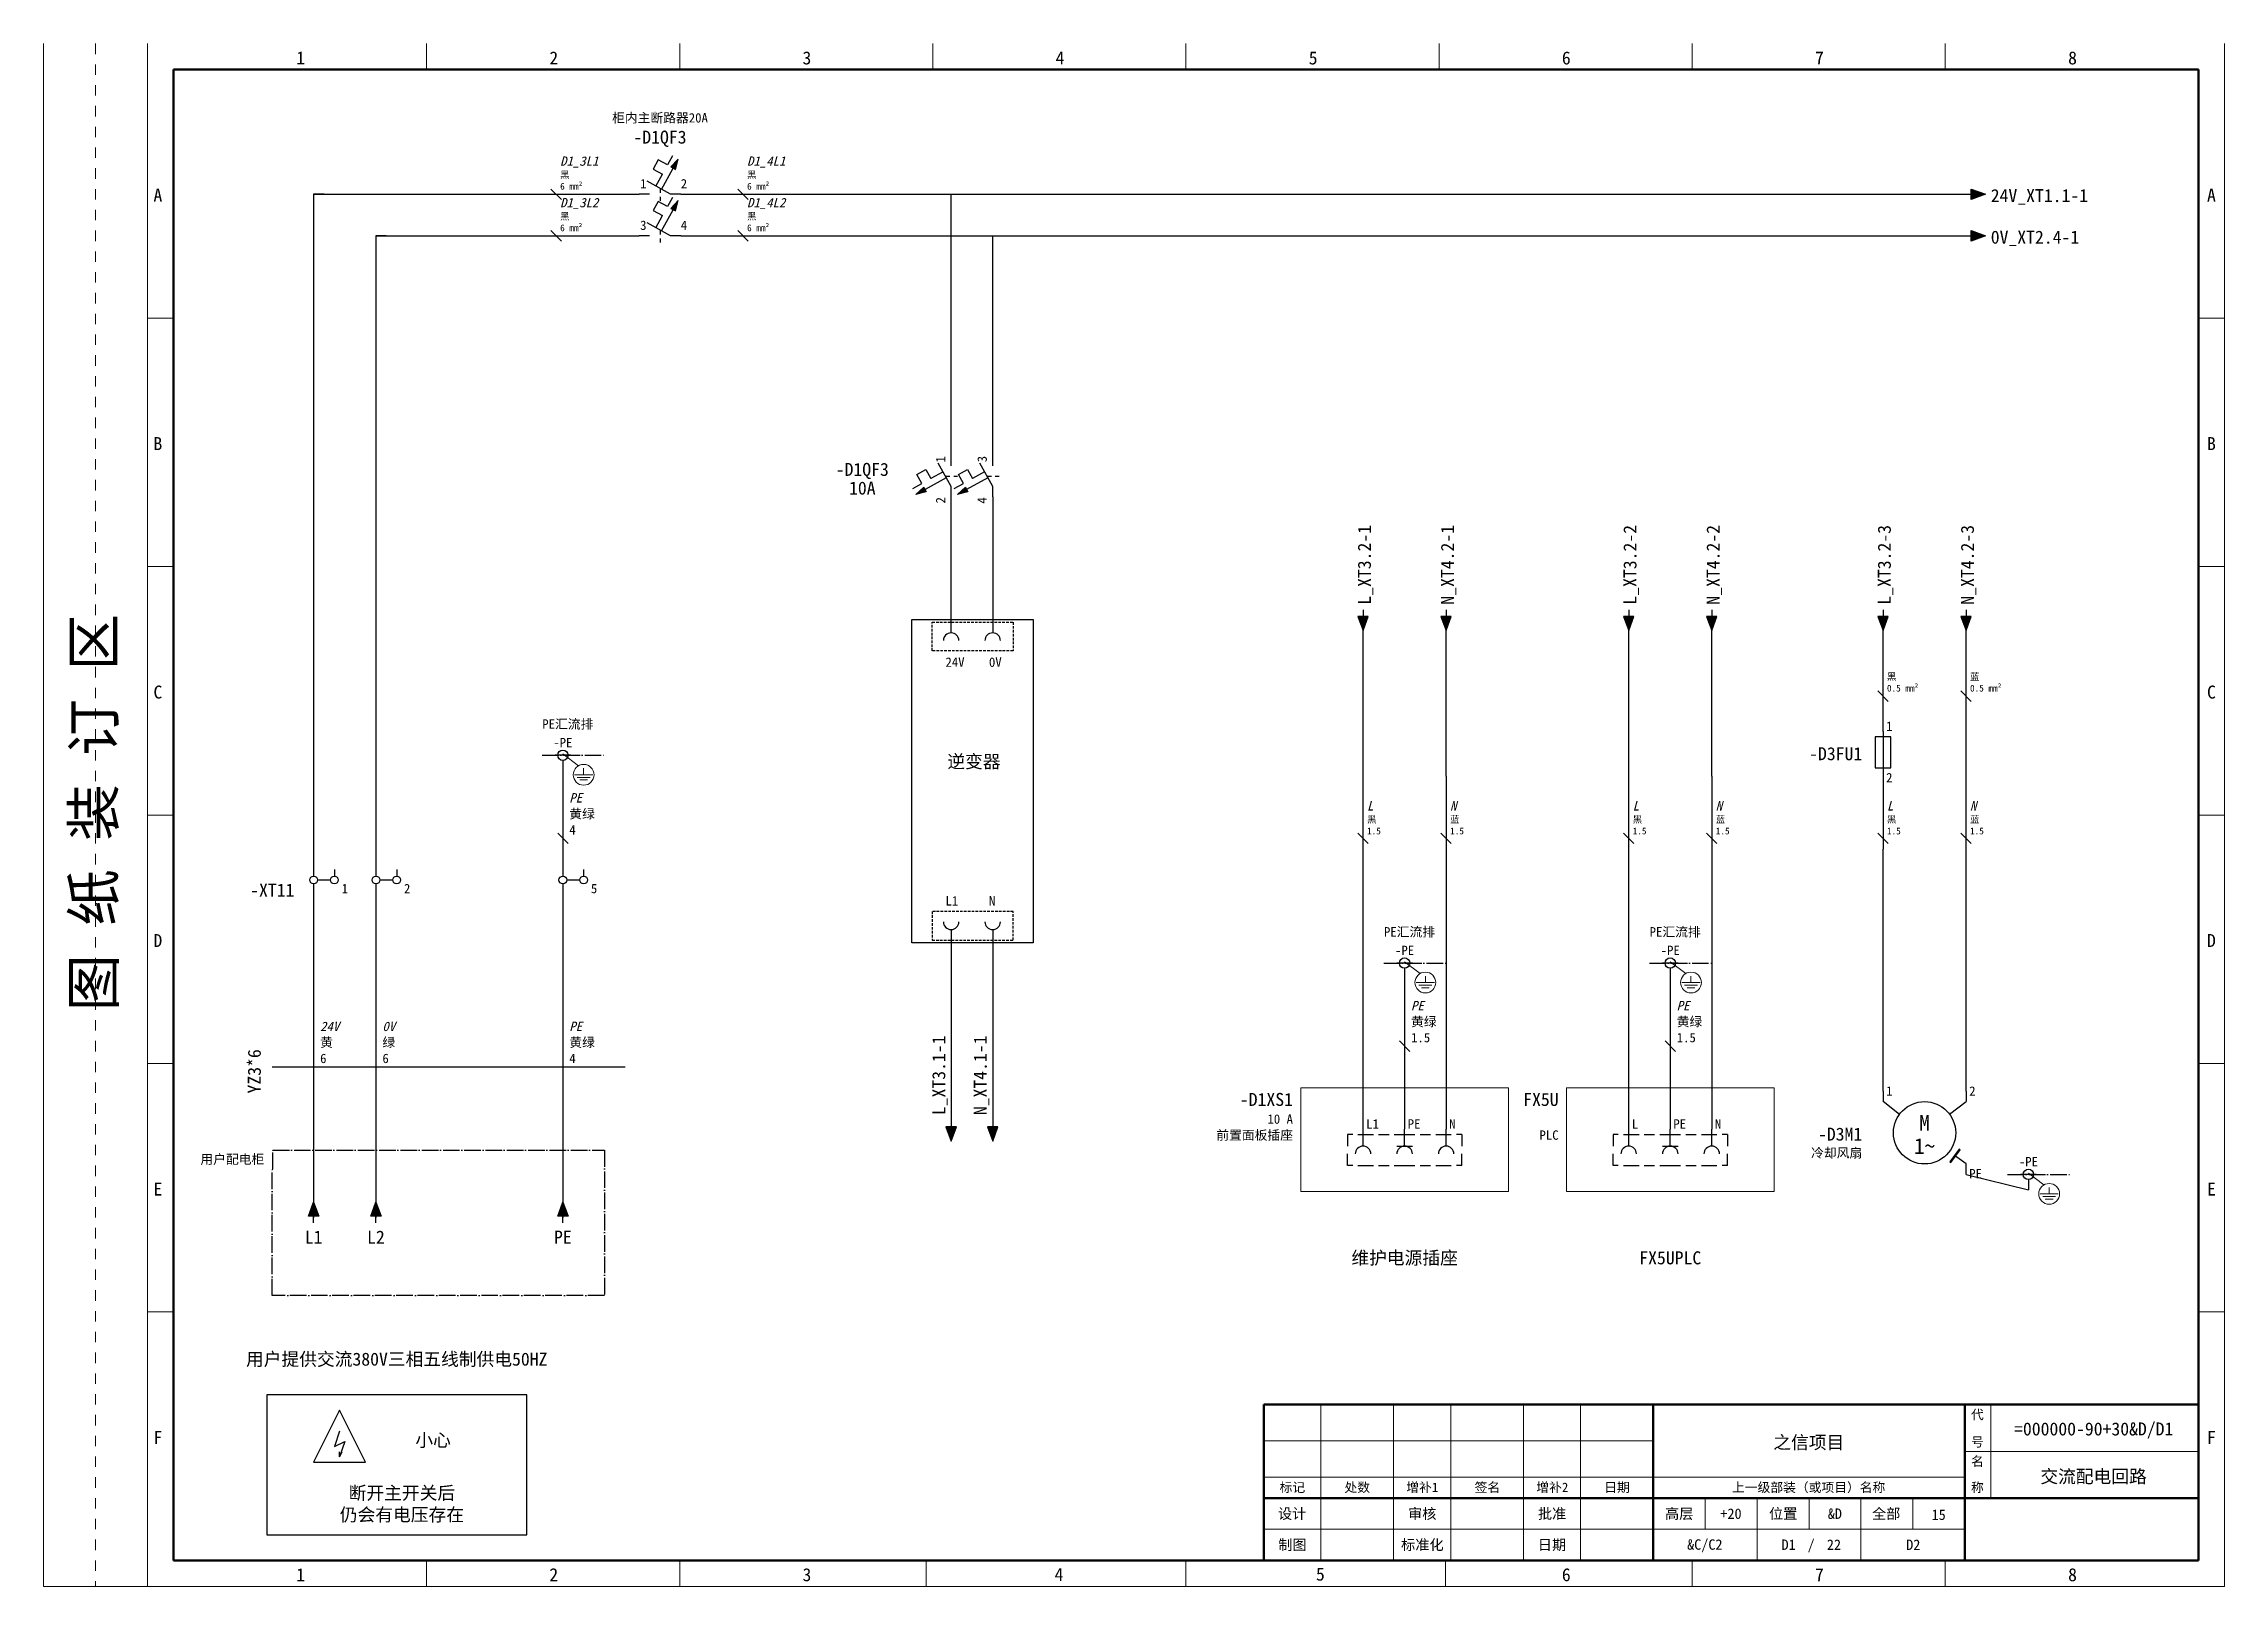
# Model space of a CAD drawing. Header units: millimetres. Extents: x -274 to 12554, y 2463 to 2760.
# Drawn here: x 618.3 to 1038.3, y 2463.4 to 2760.4 of the extents above; entities that cross this region are included whole.
import ezdxf
from ezdxf.enums import TextEntityAlignment as Align

# ---------------------------------------------------------------- set-up
doc = ezdxf.new("R2010")
doc.units = ezdxf.units.MM
for name, pattern in [('DASHED', [0.75, 0.5, -0.25]), ('EPL_DASH', [1, 0.5, -0.5]), ('EPL_DASHDOT', [1, 0.8, -0.1, 0, -0.1])]:
    doc.linetypes.add(name, pattern=pattern)
for name, color, linetype, lineweight in [('EPLAN100', 7, 'Continuous', 5), ('EPLAN108', 5, 'Continuous', 5), ('EPLAN110', 6, 'Continuous', 35), ('EPLAN201', 73, 'Continuous', 35), ('EPLAN300', 5, 'Continuous', 5), ('EPLAN302', 5, 'Continuous', 25), ('EPLAN304', 5, 'Continuous', 25), ('EPLAN305', 5, 'Continuous', 25), ('EPLAN311', 1, 'Continuous', 25), ('EPLAN312', 1, 'Continuous', 25), ('EPLAN400', 5, 'Continuous', 35), ('EPLAN403', 5, 'Continuous', 35), ('EPLAN405', 1, 'Continuous', 25), ('EPLAN408', 5, 'Continuous', 35), ('EPLAN420', 7, 'Continuous', 35), ('EPLAN422', 7, 'Continuous', 35), ('EPLAN451', 73, 'Continuous', 35), ('EPLAN452', 73, 'Continuous', 35), ('EPLAN453', 73, 'Continuous', 35), ('EPLAN492', 5, 'Continuous', 5), ('EPLAN500', 7, 'Continuous', 35), ('EPLAN501', 7, 'Continuous', 35), ('EPLAN541', 1, 'Continuous', 25), ('EPLAN542', 1, 'Continuous', 25)]:
    doc.layers.add(name, color=color, linetype=linetype, lineweight=lineweight)
doc.styles.add('宋体', font='')
doc.styles.add('宋体_I', font='')
doc.styles.get('宋体').set_extended_font_data('宋体')
doc.styles.get('宋体_I').set_extended_font_data('宋体', italic=True)

msp = doc.modelspace()

# ---------------------------------------------------------------- texts
at = {"layer": 'EPLAN108', "color": 6, "style": '宋体'}
msp.add_text('用户提供交流380V三相五线制供电50HZ', height=2.505, dxfattribs=at).set_placement((686.32, 2507.13), align=Align.MIDDLE_CENTER)
at = {"layer": 'EPLAN108', "color": 5, "style": '宋体'}
msp.add_text('小心', height=2.505, dxfattribs=at).set_placement((693.32, 2490.29), align=Align.CENTER)
at = {"layer": 'EPLAN108', "color": 5, "insert": (687.32, 2479.14), "char_height": 2.505, "attachment_point": 5, "style": '宋体'}
msp.add_mtext('断开主开关后\\P仍会有电压存在', dxfattribs=at)
at = {"layer": 'EPLAN110', "color": 6, "style": '宋体'}
for s, p in [('逆变器', (797.49, 2620.93)), ('维护电源插座', (880.43, 2525.38)), ('FX5UPLC', (931.59, 2525.38))]:
    msp.add_text(s, height=2.505, dxfattribs=at).set_placement(p, align=Align.CENTER)
at = {"layer": 'EPLAN201', "color": 4, "style": '宋体'}
msp.add_text('图 纸 装 订 区', height=8.016, rotation=90, dxfattribs=at).set_placement((623.92, 2612.38), align=Align.TOP_CENTER)
for s, height, p in [('代', 1.8, (990.75, 2496.46)), ('号', 1.8, (990.75, 2491.2)), ('名', 1.8, (990.75, 2487.46)), ('标记', 1.804, (858.82, 2482.45)), ('处数', 1.804, (871.31, 2482.45)), ('增补1', 1.804, (883.84, 2482.45)), ('签名', 1.804, (896.37, 2482.45)), ('增补2', 1.804, (908.88, 2482.45)), ('日期', 1.804, (921.34, 2482.45)), ('上一级部装（或项目）名称', 1.8036, (958.25, 2482.45)), ('称', 1.8, (990.75, 2482.44)), ('设计', 2.004, (858.78, 2477.38)), ('审核', 2.004, (883.83, 2477.38)), ('批准', 2.004, (908.84, 2477.38)), ('高层', 2.004, (933.32, 2477.38)), ('位置', 2.004, (953.34, 2477.38)), ('全部', 2.004, (973.18, 2477.38)), ('制图', 2.004, (858.83, 2471.39)), ('标准化', 2.004, (883.85, 2471.39)), ('日期', 2.004, (908.82, 2471.39)), ('/', 2, (958.73, 2471.41))]:
    msp.add_text(s, height=height, dxfattribs=at).set_placement(p, align=Align.MIDDLE_CENTER)
at = {"layer": 'EPLAN300', "color": 5, "style": '宋体'}
for s, height, p in [('M', 3.01, (980.57, 2552.65)), ('1~', 3.006, (980.57, 2548.15))]:
    msp.add_text(s, height=height, dxfattribs=at).set_placement(p, align=Align.MIDDLE_CENTER)
at = {"layer": 'EPLAN400', "color": 5, "style": '宋体'}
for s, p in [('-D1QF3', (737.03, 2740.38)), ('-D1QF3', (775.99, 2676.42)), ('10A', (775.99, 2672.82))]:
    msp.add_text(s, height=2.505, dxfattribs=at).set_placement(p, align=Align.BOTTOM_CENTER)
for s, p in [('-D3FU1', (968.57, 2623.69)), ('-D3M1', (968.57, 2550.45))]:
    msp.add_text(s, height=2.505, dxfattribs=at).set_placement(p, align=Align.MIDDLE_RIGHT)
for s, p in [('-D1XS1', (858.93, 2558.38)), ('FX5U', (910.09, 2558.38))]:
    msp.add_text(s, height=2.505, dxfattribs=at).set_placement(p, align=Align.TOP_RIGHT)
at = {"layer": 'EPLAN403', "color": 5, "style": '宋体'}
for s, p in [('24V_XT1.1-1', (993.32, 2731.13)), ('0V_XT2.4-1', (993.32, 2723.13))]:
    msp.add_text(s, height=2.505, dxfattribs=at).set_placement(p, align=Align.MIDDLE_LEFT)
for s, p in [('L_XT3.2-1', (872.68, 2652.38)), ('N_XT4.2-1', (888.68, 2652.38)), ('L_XT3.2-2', (923.84, 2652.38)), ('N_XT4.2-2', (939.84, 2652.38)), ('L_XT3.2-3', (972.82, 2652.38)), ('N_XT4.2-3', (988.82, 2652.38)), ('L_XT3.1-1', (790.71, 2554.09)), ('N_XT4.1-1', (798.71, 2554.09))]:
    msp.add_text(s, height=2.505, rotation=90, dxfattribs=at).set_placement(p, align=Align.MIDDLE_LEFT)
for s, p in [('L1', (670.32, 2531.88)), ('L2', (682.32, 2531.88)), ('PE', (718.32, 2531.88))]:
    msp.add_text(s, height=2.505, dxfattribs=at).set_placement(p, align=Align.TOP_CENTER)
at = {"layer": 'EPLAN405', "color": 2, "style": '宋体_I'}
for s, height, p in [('D1_3L1', 1.804, (717.8, 2736.33)), ('D1_4L1', 1.804, (753.8, 2736.33)), ('D1_3L2', 1.804, (717.8, 2728.33)), ('D1_4L2', 1.804, (753.8, 2728.33)), ('L', 1.8, (873.2, 2612.21)), ('N', 1.8, (889.2, 2612.21)), ('L', 1.8, (924.36, 2612.21)), ('N', 1.8, (940.36, 2612.21)), ('L', 1.8, (973.33, 2612.21)), ('N', 1.8, (989.33, 2612.21))]:
    msp.add_text(s, height=height, dxfattribs=at).set_placement(p, align=Align.BOTTOM_LEFT)
at = {"layer": 'EPLAN405', "color": 1, "style": '宋体'}
for s, height, p in [('黑', 1.3, (717.8, 2734.11)), ('黑', 1.3, (753.8, 2734.11)), ('6 mm²', 1.303, (717.8, 2731.88)), ('6 mm²', 1.303, (753.8, 2731.88)), ('黑', 1.3, (717.8, 2726.11)), ('6 mm²', 1.303, (717.8, 2723.88)), ('黑', 1.3, (753.8, 2726.11)), ('6 mm²', 1.303, (753.8, 2723.88)), ('黑', 1.3, (973.33, 2637.48)), ('蓝', 1.3, (989.33, 2637.48)), ('0.5 mm²', 1.303, (973.33, 2635.26)), ('0.5 mm²', 1.303, (989.33, 2635.26)), ('黑', 1.3, (873.2, 2609.99)), ('1.5', 1.303, (873.2, 2607.76)), ('蓝', 1.3, (889.2, 2609.99)), ('1.5', 1.303, (889.2, 2607.76)), ('黑', 1.3, (924.36, 2609.99)), ('1.5', 1.303, (924.36, 2607.76)), ('蓝', 1.3, (940.36, 2609.99)), ('1.5', 1.303, (940.36, 2607.76)), ('黑', 1.3, (973.33, 2609.99)), ('1.5', 1.303, (973.33, 2607.76)), ('蓝', 1.3, (989.33, 2609.99)), ('1.5', 1.303, (989.33, 2607.76))]:
    msp.add_text(s, height=height, dxfattribs=at).set_placement(p, align=Align.BOTTOM_LEFT)
for s, height, p in [('黄绿', 1.804, (719.57, 2611.21)), ('4', 1.8, (719.57, 2608.13)), ('黄绿', 1.804, (881.68, 2571.21)), ('黄绿', 1.804, (932.84, 2571.21)), ('黄', 1.8, (671.57, 2567.21)), ('绿', 1.8, (683.57, 2567.21)), ('黄绿', 1.804, (719.57, 2567.21)), ('1.5', 1.804, (881.68, 2568.13)), ('1.5', 1.804, (932.84, 2568.13)), ('6', 1.8, (671.57, 2564.13)), ('6', 1.8, (683.57, 2564.13)), ('4', 1.8, (719.57, 2564.13))]:
    msp.add_text(s, height=height, dxfattribs=at).set_placement(p)
at = {"layer": 'EPLAN405', "color": 2, "style": '宋体_I'}
for s, p in [('PE', (719.57, 2614.29)), ('PE', (881.68, 2574.29)), ('PE', (932.84, 2574.29)), ('24V', (671.57, 2570.29)), ('0V', (683.57, 2570.29)), ('PE', (719.57, 2570.29))]:
    msp.add_text(s, height=1.804, dxfattribs=at).set_placement(p)
at = {"layer": 'EPLAN408', "color": 5, "style": '宋体'}
msp.add_text('-XT11', height=2.505, dxfattribs=at).set_placement((666.62, 2598.68), align=Align.TOP_RIGHT)
at = {"layer": 'EPLAN420', "color": 0, "style": '宋体'}
for s, p in [('1', (734.43, 2731.98)), ('3', (734.43, 2723.98))]:
    msp.add_text(s, height=1.8, dxfattribs=at).set_placement(p, align=Align.BOTTOM_RIGHT)
for s, height, p in [('2', 1.8, (741.03, 2731.98)), ('4', 1.8, (741.03, 2723.98)), ('24V', 1.804, (792, 2639.87)), ('0V', 1.804, (800.38, 2639.87)), ('1', 1.8, (973.17, 2627.54)), ('L1', 1.804, (792, 2593.92)), ('N', 1.8, (800.38, 2593.92)), ('1', 1.8, (973.17, 2557.3)), ('2', 1.8, (989.17, 2557.3)), ('L1', 1.804, (873.03, 2550.98)), ('PE', 1.804, (881.03, 2550.98)), ('N', 1.8, (889.03, 2550.98)), ('L', 1.8, (924.19, 2550.98)), ('PE', 1.804, (932.19, 2550.98)), ('N', 1.8, (940.19, 2550.98))]:
    msp.add_text(s, height=height, dxfattribs=at).set_placement(p, align=Align.BOTTOM_LEFT)
for s, p in [('1', (792.5, 2680.97)), ('3', (800.5, 2681.01))]:
    msp.add_text(s, height=1.8, rotation=90, dxfattribs=at).set_placement(p, align=Align.BOTTOM_RIGHT)
for s, p in [('2', (792.5, 2671.86)), ('4', (800.5, 2671.83))]:
    msp.add_text(s, height=1.8, rotation=90, dxfattribs=at).set_placement(p, align=Align.BOTTOM_LEFT)
for p in [(718.32, 2624.38), (880.43, 2584.38), (931.59, 2584.38), (1000.57, 2543.7)]:
    msp.add_text('-PE', height=1.804, dxfattribs=at).set_placement(p, align=Align.BOTTOM_CENTER)
for s, height, p in [('2', 1.8, (973.17, 2619.98)), ('PE', 1.804, (989.17, 2543.74))]:
    msp.add_text(s, height=height, dxfattribs=at).set_placement(p, align=Align.TOP_LEFT)
at = {"layer": 'EPLAN422', "color": 0, "style": '宋体'}
for s, p in [('1', (675.72, 2598.62)), ('2', (687.72, 2598.62)), ('5', (723.72, 2598.62))]:
    msp.add_text(s, height=1.8, dxfattribs=at).set_placement(p, align=Align.TOP_LEFT)
at = {"layer": 'EPLAN451', "color": 4, "style": '宋体'}
msp.add_text('之信项目', height=2.505, dxfattribs=at).set_placement((958.28, 2491.1), align=Align.MIDDLE_CENTER)
at = {"layer": 'EPLAN452', "color": 4, "style": '宋体'}
for s, height, p in [('=000000-90+30&D/D1', 2.505, (1013.15, 2493.69)), ('交流配电回路', 2.505, (1013.12, 2484.55)), ('+20', 2.004, (943.29, 2477.38)), ('&D', 2.004, (963.3, 2477.38)), ('15', 2.004, (983.29, 2477.18)), ('&C/C2', 2.004, (938.25, 2471.44)), ('D2', 2.004, (978.4, 2471.4))]:
    msp.add_text(s, height=height, dxfattribs=at).set_placement(p, align=Align.MIDDLE_CENTER)
msp.add_text('D1', height=2.004, dxfattribs=at).set_placement((955.75, 2471.41), align=Align.MIDDLE_RIGHT)
msp.add_text('22', height=2.004, dxfattribs=at).set_placement((961.76, 2471.41), align=Align.MIDDLE_LEFT)
at = {"layer": 'EPLAN453', "color": 4, "style": '宋体'}
for s, p in [('1', (667.82, 2757.63)), ('2', (716.57, 2757.63)), ('3', (765.32, 2757.63)), ('4', (814.07, 2757.63)), ('5', (862.82, 2757.63)), ('6', (911.57, 2757.63)), ('7', (960.32, 2757.63)), ('8', (1009.07, 2757.63)), ('A', (640.32, 2731.22)), ('A', (1035.82, 2731.22)), ('B', (640.32, 2683.38)), ('B', (1035.82, 2683.38)), ('C', (640.32, 2635.55)), ('C', (1035.82, 2635.55)), ('D', (640.32, 2587.72)), ('D', (1035.82, 2587.72)), ('E', (640.32, 2539.88)), ('E', (1035.82, 2539.88)), ('F', (640.32, 2492.05)), ('F', (1035.82, 2492.05)), ('1', (667.82, 2465.63)), ('2', (716.57, 2465.63)), ('3', (765.32, 2465.63)), ('4', (813.87, 2465.67)), ('5', (864.21, 2465.74)), ('6', (911.57, 2465.63)), ('7', (960.32, 2465.63)), ('8', (1009.07, 2465.63))]:
    msp.add_text(s, height=2.5, dxfattribs=at).set_placement(p, align=Align.MIDDLE_CENTER)
at = {"layer": 'EPLAN492', "color": 5, "style": '宋体'}
msp.add_text('YZ3*6', height=2.505, rotation=90, dxfattribs=at).set_placement((660.9, 2562.53), align=Align.BOTTOM_CENTER)
at = {"layer": 'EPLAN500', "color": 0, "style": '宋体'}
msp.add_text('10 A', height=1.804, dxfattribs=at).set_placement((858.93, 2554.25), align=Align.TOP_RIGHT)
at = {"layer": 'EPLAN501', "color": 0, "style": '宋体'}
msp.add_text('柜内主断路器20A', height=1.804, dxfattribs=at).set_placement((737.03, 2744.66), align=Align.BOTTOM_CENTER)
for p in [(714.35, 2627.95), (876.46, 2587.95), (927.62, 2587.95)]:
    msp.add_text('PE汇流排', height=1.804, dxfattribs=at).set_placement(p, align=Align.BOTTOM_LEFT)
for s, p in [('前置面板插座', (858.93, 2551.16)), ('PLC', (910.09, 2551.16)), ('用户配电柜', (660.82, 2546.52))]:
    msp.add_text(s, height=1.804, dxfattribs=at).set_placement(p, align=Align.TOP_RIGHT)
msp.add_text('冷却风扇', height=1.804, dxfattribs=at).set_placement((968.57, 2546.84), align=Align.MIDDLE_RIGHT)

# ---------------------------------------------------------------- hatches: boundary and pattern name
at = {"layer": 'EPLAN300', "linetype": 'Continuous', "lineweight": 25, "ltscale": 4}
for points in [[(740.54, 2738.16), (739.14, 2736.65), (740.02, 2736.17)], [(740.54, 2730.16), (739.14, 2728.65), (740.02, 2728.17)], [(786.33, 2673.61), (787.84, 2675.01), (788.32, 2674.13)], [(794.33, 2673.61), (795.84, 2675.01), (796.32, 2674.13)], [(985.45, 2545.14), (985.66, 2545), (987.45, 2547.4), (987.24, 2547.55)]]:
    msp.add_hatch(color=5, dxfattribs=at).paths.add_polyline_path(points, flags=0)
at = {"layer": 'EPLAN311', "linetype": 'Continuous', "lineweight": 25, "ltscale": 4}
for points in [[(989.57, 2732.38), (992.32, 2731.38), (989.57, 2730.38)], [(989.57, 2724.38), (992.32, 2723.38), (989.57, 2722.38)], [(871.43, 2650.13), (872.43, 2647.38), (873.43, 2650.13)], [(887.43, 2650.13), (888.43, 2647.38), (889.43, 2650.13)], [(922.59, 2650.13), (923.59, 2647.38), (924.59, 2650.13)], [(938.59, 2650.13), (939.59, 2647.38), (940.59, 2650.13)], [(971.57, 2650.13), (972.57, 2647.38), (973.57, 2650.13)], [(987.57, 2650.13), (988.57, 2647.38), (989.57, 2650.13)], [(792.1, 2551.84), (793.1, 2549.09), (794.1, 2551.84)], [(800.1, 2551.84), (801.1, 2549.09), (802.1, 2551.84)], [(669.32, 2534.63), (670.32, 2537.38), (671.32, 2534.63)], [(681.32, 2534.63), (682.32, 2537.38), (683.32, 2534.63)], [(717.32, 2534.63), (718.32, 2537.38), (719.32, 2534.63)]]:
    msp.add_hatch(color=1, dxfattribs=at).paths.add_polyline_path(points, flags=0)

# ---------------------------------------------------------------- linework, layer by layer
at = {"color": 24}
for p, q in [((793.1, 2680.97), (793.1, 2731.38)), ((793.1, 2646.95), (793.1, 2673.11)), ((793.1, 2589.83), (793.1, 2553.09))]:
    msp.add_line(p, q, dxfattribs=at)
at = {"color": 5}
for p, q in [((801.1, 2681.11), (801.1, 2723.38)), ((801.1, 2673.11), (801.1, 2646.95)), ((888.43, 2619.38), (888.43, 2647.38)), ((939.59, 2619.38), (939.59, 2647.38)), ((801.1, 2589.83), (801.1, 2553.09)), ((988.57, 2542.7), (1000.57, 2539.7))]:
    msp.add_line(p, q, dxfattribs=at)
msp.add_lwpolyline([(785.51, 2649.5), (808.92, 2649.5), (808.92, 2587.29), (785.51, 2587.29)], close=True, dxfattribs=at)
at = {"color": 5, "linetype": 'DASHED'}
for points in [[(789.45, 2649.01), (805.02, 2649.01), (805.02, 2643.47), (789.45, 2643.47)], [(789.45, 2587.78), (805.06, 2587.78), (805.06, 2593.32), (789.45, 2593.32)]]:
    msp.add_lwpolyline(points, close=True, dxfattribs=at)
at = {"color": 134, "linetype": 'EPL_DASHDOT', "lineweight": 25, "ltscale": 4}
msp.add_lwpolyline([(662.32, 2543.68), (662.44, 2543.68), (662.44, 2547.38), (726.32, 2547.38), (726.32, 2519.38), (662.32, 2519.38)], close=True, dxfattribs=at)
at = {"layer": 'EPLAN100', "color": 163, "linetype": 'EPL_DASHDOT', "lineweight": 25, "ltscale": 4}
for p, q in [((714.32, 2623.38), (726.32, 2623.38)), ((876.43, 2583.38), (888.43, 2583.38)), ((927.59, 2583.38), (939.59, 2583.38)), ((996.57, 2542.7), (1008.57, 2542.7))]:
    msp.add_line(p, q, dxfattribs=at)
at = {"layer": 'EPLAN100', "color": 0, "linetype": 'Continuous', "lineweight": 13, "ltscale": 4}
for p, q in [((718.32, 2623.63), (721.32, 2621.38)), ((722.32, 2619.63), (722.32, 2620.88)), ((720.57, 2619.63), (724.07, 2619.63)), ((721.07, 2619.13), (723.57, 2619.13)), ((721.57, 2618.63), (723.07, 2618.63)), ((880.43, 2583.63), (883.43, 2581.38)), ((931.59, 2583.63), (934.59, 2581.38)), ((882.68, 2579.63), (886.18, 2579.63)), ((883.18, 2579.13), (885.68, 2579.13)), ((884.43, 2579.63), (884.43, 2580.88)), ((933.84, 2579.63), (937.34, 2579.63)), ((934.34, 2579.13), (936.84, 2579.13)), ((935.59, 2579.63), (935.59, 2580.88)), ((883.68, 2578.63), (885.18, 2578.63)), ((934.84, 2578.63), (936.34, 2578.63)), ((1000.57, 2542.95), (1003.57, 2540.7)), ((1002.82, 2538.95), (1006.32, 2538.95)), ((1003.32, 2538.45), (1005.82, 2538.45)), ((1003.82, 2537.95), (1005.32, 2537.95)), ((1004.57, 2538.95), (1004.57, 2540.2))]:
    msp.add_line(p, q, dxfattribs=at)
at = {"layer": 'EPLAN100', "color": 2, "linetype": 'Continuous', "lineweight": 25, "ltscale": 4}
for p, q in [((675.32, 2497.29), (670.32, 2487.29)), ((680.32, 2487.29), (675.32, 2497.29)), ((670.32, 2487.29), (680.32, 2487.29))]:
    msp.add_line(p, q, dxfattribs=at)
at = {"layer": 'EPLAN100', "color": 1, "linetype": 'Continuous', "lineweight": 25, "ltscale": 4}
for p, q in [((675.32, 2493.29), (674.32, 2490.29)), ((674.32, 2490.29), (676.32, 2491.29)), ((676.32, 2491.29), (675.32, 2488.29)), ((675.32, 2488.29), (675.82, 2489.29)), ((675.32, 2488.29), (675.32, 2489.29))]:
    msp.add_line(p, q, dxfattribs=at)
at = {"layer": 'EPLAN100', "color": 251, "linetype": 'Continuous', "lineweight": 25, "ltscale": 4}
msp.add_lwpolyline([(661.32, 2473.29), (711.39, 2473.29), (711.39, 2500.26), (661.32, 2500.26)], close=True, dxfattribs=at)
at = {"layer": 'EPLAN100', "color": 0, "linetype": 'Continuous', "lineweight": 13, "ltscale": 4}
for centre in [(722.32, 2619.63), (884.43, 2579.63), (935.59, 2579.63), (1004.57, 2538.95)]:
    msp.add_circle(centre, 2, dxfattribs=at)
at = {"layer": 'EPLAN201', "color": 4, "linetype": 'Continuous', "lineweight": 20, "ltscale": 12}
for p, q in [((618.32, 2463.38), (618.32, 2760.38)), ((692.07, 2760.38), (692.07, 2755.38)), ((740.82, 2760.38), (740.82, 2755.38)), ((789.57, 2760.38), (789.57, 2755.38)), ((838.32, 2755.38), (838.32, 2760.38)), ((887.07, 2760.38), (887.07, 2755.38)), ((935.82, 2760.38), (935.82, 2755.38)), ((984.57, 2760.38), (984.57, 2755.38)), ((1038.32, 2760.38), (1038.32, 2463.38)), ((638.32, 2707.55), (643.32, 2707.55)), ((1033.32, 2707.55), (1038.32, 2707.55)), ((638.32, 2659.72), (643.32, 2659.72)), ((1033.32, 2659.72), (1038.32, 2659.72)), ((638.32, 2611.88), (643.32, 2611.88)), ((1033.32, 2611.88), (1038.32, 2611.88)), ((638.32, 2564.05), (643.32, 2564.05)), ((1033.32, 2564.05), (1038.32, 2564.05)), ((638.32, 2516.22), (643.32, 2516.22)), ((1033.32, 2516.22), (1038.32, 2516.22)), ((988.32, 2489.38), (1033.32, 2489.38)), ((938.32, 2480.38), (938.32, 2474.38)), ((948.32, 2480.38), (948.32, 2474.38)), ((958.32, 2480.38), (958.32, 2474.38)), ((968.32, 2480.38), (968.32, 2474.38)), ((978.32, 2480.38), (978.32, 2474.38)), ((853.32, 2474.38), (988.32, 2474.38)), ((948.32, 2474.38), (948.32, 2468.38)), ((968.32, 2474.38), (968.32, 2468.38)), ((692.07, 2468.38), (692.07, 2463.38)), ((740.82, 2468.38), (740.82, 2463.38)), ((788.32, 2463.38), (788.32, 2468.38)), ((838.32, 2468.38), (838.32, 2463.38)), ((888.32, 2463.38), (888.32, 2468.38)), ((935.82, 2468.38), (935.82, 2463.38)), ((984.57, 2468.38), (984.57, 2463.38)), ((1038.32, 2463.38), (618.32, 2463.38))]:
    msp.add_line(p, q, dxfattribs=at)
at = {"layer": 'EPLAN201', "color": 4, "linetype": 'EPL_DASH', "lineweight": 20, "ltscale": 4}
msp.add_line((628.32, 2760.38), (628.32, 2463.38), dxfattribs=at)
at = {"layer": 'EPLAN201', "color": 4, "linetype": 'Continuous', "lineweight": 20, "ltscale": 4}
for p, q in [((638.32, 2463.38), (638.32, 2760.38)), ((864.32, 2468.38), (864.32, 2498.38)), ((878.32, 2468.38), (878.32, 2498.38)), ((889.32, 2468.38), (889.32, 2498.38)), ((903.32, 2468.38), (903.32, 2498.38)), ((914.28, 2468.45), (914.28, 2498.45)), ((993.32, 2480.38), (993.32, 2498.38)), ((853.32, 2491.38), (928.32, 2491.38)), ((853.32, 2484.38), (988.32, 2484.38))]:
    msp.add_line(p, q, dxfattribs=at)
at = {"layer": 'EPLAN201', "color": 4, "linetype": 'Continuous', "lineweight": 50, "ltscale": 12}
for p, q in [((1033.32, 2755.38), (643.32, 2755.38)), ((853.32, 2468.38), (853.32, 2498.38)), ((928.32, 2468.38), (928.32, 2498.38)), ((988.32, 2468.38), (988.32, 2498.38)), ((853.32, 2480.38), (1033.32, 2480.38)), ((643.32, 2468.38), (1033.32, 2468.38))]:
    msp.add_line(p, q, dxfattribs=at)
at = {"layer": 'EPLAN201', "color": 4, "linetype": 'Continuous', "lineweight": 50, "ltscale": 4}
for p, q in [((643.32, 2755.38), (643.32, 2468.38)), ((1033.32, 2755.38), (1033.32, 2468.38)), ((853.32, 2498.38), (1033.32, 2498.38))]:
    msp.add_line(p, q, dxfattribs=at)
at = {"layer": 'EPLAN201', "color": 4, "linetype": 'Continuous', "lineweight": 15, "ltscale": 12}
for p, q in [((838.32, 2468.38), (838.32, 2463.38)), ((788.32, 2463.38), (888.32, 2463.38))]:
    msp.add_line(p, q, dxfattribs=at)
at = {"layer": 'EPLAN201', "color": 4, "linetype": 'Continuous', "lineweight": 35, "ltscale": 12}
msp.add_line((853.32, 2468.38), (1033.32, 2468.38), dxfattribs=at)
at = {"layer": 'EPLAN300', "color": 5, "linetype": 'Continuous', "lineweight": 25, "ltscale": 4}
for p, q in [((739.42, 2738.78), (738.46, 2737.03)), ((736.7, 2737.99), (735.74, 2736.24)), ((735.74, 2736.24), (737.49, 2735.28)), ((736.22, 2732.94), (737.49, 2735.28)), ((738.46, 2737.03), (736.7, 2737.99)), ((737.34, 2732.32), (739.58, 2736.41)), ((739.03, 2731.38), (734.53, 2733.88)), ((737.03, 2732.38), (737.03, 2731.63)), ((737.03, 2730.88), (737.03, 2730.13)), ((739.42, 2730.78), (738.46, 2729.03)), ((739.03, 2723.38), (734.53, 2725.88)), ((736.7, 2729.99), (735.74, 2728.24)), ((735.74, 2728.24), (737.49, 2727.28)), ((736.22, 2724.94), (737.49, 2727.28)), ((738.46, 2729.03), (736.7, 2729.99)), ((737.34, 2724.32), (739.58, 2728.41)), ((737.03, 2724.38), (737.03, 2723.63)), ((737.03, 2722.88), (737.03, 2722.13)), ((793.11, 2675.12), (790.61, 2679.62)), ((801.11, 2675.12), (798.61, 2679.62)), ((785.7, 2674.73), (787.46, 2675.69)), ((786.5, 2677.44), (788.25, 2678.4)), ((787.46, 2675.69), (786.5, 2677.44)), ((792.17, 2676.8), (788.08, 2674.57)), ((788.25, 2678.4), (789.21, 2676.65)), ((791.54, 2677.93), (789.21, 2676.65)), ((792.1, 2677.11), (792.85, 2677.11)), ((793.6, 2677.11), (794.35, 2677.11)), ((793.7, 2674.73), (795.46, 2675.69)), ((794.5, 2677.44), (796.25, 2678.4)), ((795.46, 2675.69), (794.5, 2677.44)), ((800.17, 2676.8), (796.08, 2674.57)), ((796.25, 2678.4), (797.21, 2676.65)), ((799.54, 2677.93), (797.21, 2676.65)), ((800.1, 2677.11), (800.85, 2677.11)), ((801.6, 2677.11), (802.35, 2677.11)), ((972.57, 2627.94), (972.57, 2619.94)), ((670.32, 2601.38), (670.32, 2600.13)), ((674.32, 2601.38), (674.32, 2600.13)), ((682.32, 2601.38), (682.32, 2600.13)), ((686.32, 2601.38), (686.32, 2600.13)), ((718.32, 2601.38), (718.32, 2600.13)), ((722.32, 2601.38), (722.32, 2600.13)), ((670.32, 2598.63), (670.32, 2597.38)), ((671.07, 2599.38), (673.57, 2599.38)), ((682.32, 2598.63), (682.32, 2597.38)), ((683.07, 2599.38), (685.57, 2599.38)), ((718.32, 2598.63), (718.32, 2597.38)), ((719.07, 2599.38), (721.57, 2599.38)), ((975.72, 2554.23), (972.57, 2556.7)), ((985.37, 2554.3), (988.57, 2556.7)), ((870.43, 2550.38), (869.43, 2550.38)), ((869.43, 2550.38), (869.43, 2548.13)), ((871.43, 2550.38), (874.43, 2550.38)), ((872.43, 2548.13), (872.43, 2551.38)), ((875.43, 2550.38), (877.43, 2550.38)), ((878.43, 2550.38), (882.43, 2550.38)), ((880.43, 2548.13), (880.43, 2551.38)), ((883.43, 2550.38), (885.43, 2550.38)), ((886.43, 2550.38), (889.43, 2550.38)), ((888.43, 2548.13), (888.43, 2551.38)), ((891.43, 2550.38), (890.43, 2550.38)), ((891.43, 2550.38), (891.43, 2548.13)), ((921.59, 2550.38), (920.59, 2550.38)), ((920.59, 2550.38), (920.59, 2548.13)), ((922.59, 2550.38), (925.59, 2550.38)), ((923.59, 2548.13), (923.59, 2551.38)), ((926.59, 2550.38), (928.59, 2550.38)), ((929.59, 2550.38), (933.59, 2550.38)), ((931.59, 2548.13), (931.59, 2551.38)), ((934.59, 2550.38), (936.59, 2550.38)), ((937.59, 2550.38), (940.59, 2550.38)), ((939.59, 2548.13), (939.59, 2551.38)), ((942.59, 2550.38), (941.59, 2550.38)), ((942.59, 2550.38), (942.59, 2548.13)), ((869.43, 2544.38), (869.43, 2546.63)), ((878.93, 2548.13), (881.93, 2548.13)), ((891.43, 2544.38), (891.43, 2546.63)), ((920.59, 2544.38), (920.59, 2546.63)), ((930.09, 2548.13), (933.09, 2548.13)), ((942.59, 2544.38), (942.59, 2546.63)), ((988.57, 2544.7), (986.35, 2546.35)), ((870.43, 2544.38), (869.43, 2544.38)), ((871.43, 2544.38), (874.43, 2544.38)), ((875.43, 2544.38), (877.43, 2544.38)), ((878.43, 2544.38), (882.43, 2544.38)), ((883.43, 2544.38), (885.43, 2544.38)), ((886.43, 2544.38), (889.43, 2544.38)), ((891.43, 2544.38), (890.43, 2544.38)), ((921.59, 2544.38), (920.59, 2544.38)), ((922.59, 2544.38), (925.59, 2544.38)), ((926.59, 2544.38), (928.59, 2544.38)), ((929.59, 2544.38), (933.59, 2544.38)), ((934.59, 2544.38), (936.59, 2544.38)), ((937.59, 2544.38), (940.59, 2544.38)), ((942.59, 2544.38), (941.59, 2544.38))]:
    msp.add_line(p, q, dxfattribs=at)
at = {"layer": 'EPLAN300', "color": 5, "linetype": 'Continuous', "lineweight": 25}
for p, q in [((735.03, 2731.39), (733.03, 2731.39)), ((741.03, 2731.38), (739.03, 2731.38)), ((735.03, 2723.39), (733.03, 2723.39)), ((741.03, 2723.38), (739.03, 2723.38)), ((793.1, 2679.11), (793.1, 2681.11)), ((801.1, 2679.11), (801.1, 2681.11)), ((793.1, 2673.11), (793.1, 2675.11)), ((801.1, 2673.11), (801.1, 2675.11)), ((972.57, 2558.7), (972.57, 2556.7)), ((988.57, 2558.7), (988.57, 2556.7)), ((988.57, 2542.7), (988.57, 2544.7))]:
    msp.add_line(p, q, dxfattribs=at)
at = {"layer": 'EPLAN300', "color": 5, "linetype": 'Continuous', "lineweight": 25, "ltscale": 4}
for points in [[(740.54, 2738.16), (739.14, 2736.65), (740.02, 2736.17), (740.54, 2738.16)], [(740.54, 2730.16), (739.14, 2728.65), (740.02, 2728.17), (740.54, 2730.16)], [(786.33, 2673.61), (787.84, 2675.01), (788.32, 2674.13), (786.33, 2673.61)], [(794.33, 2673.61), (795.84, 2675.01), (796.32, 2674.13), (794.33, 2673.61)], [(971.07, 2620.94), (974.07, 2620.94), (974.07, 2626.94), (971.07, 2626.94)], [(985.45, 2545.14), (985.66, 2545), (987.45, 2547.4), (987.24, 2547.55)]]:
    msp.add_lwpolyline(points, close=True, dxfattribs=at)
for centre in [(670.32, 2599.38), (674.32, 2599.38), (682.32, 2599.38), (686.32, 2599.38), (718.32, 2599.38), (722.32, 2599.38)]:
    msp.add_circle(centre, 0.75, dxfattribs=at)
at = {"layer": 'EPLAN300', "color": 5, "linetype": 'Continuous', "lineweight": 25}
msp.add_circle((980.57, 2550.7), 6, dxfattribs=at)
at = {"layer": 'EPLAN300', "color": 5, "linetype": 'Continuous', "lineweight": 25, "ltscale": 4}
for centre, start, end in [((793.1, 2645.45), 0, 180), ((801.1, 2645.45), 0, 180), ((793.1, 2591.33), 180, 0), ((801.1, 2591.33), 180, 0), ((872.43, 2546.63), 0, 180), ((880.43, 2546.63), 0, 180), ((888.43, 2546.63), 0, 180), ((923.59, 2546.63), 0, 180), ((931.59, 2546.63), 0, 180), ((939.59, 2546.63), 0, 180)]:
    msp.add_arc(centre, 1.5, start, end, dxfattribs=at)
at = {"layer": 'EPLAN302', "color": 5, "linetype": 'Continuous', "lineweight": 25, "ltscale": 4}
for p, q in [((719.82, 2623.38), (716.82, 2623.38)), ((718.32, 2622.38), (718.32, 2620.38)), ((881.93, 2583.38), (878.93, 2583.38)), ((933.09, 2583.38), (930.09, 2583.38)), ((880.43, 2582.38), (880.43, 2580.38)), ((931.59, 2582.38), (931.59, 2580.38)), ((1002.07, 2542.7), (999.07, 2542.7)), ((1000.57, 2541.7), (1000.57, 2539.7))]:
    msp.add_line(p, q, dxfattribs=at)
for centre in [(718.32, 2623.38), (880.43, 2583.38), (931.59, 2583.38), (1000.57, 2542.7)]:
    msp.add_circle(centre, 1, dxfattribs=at)
at = {"layer": 'EPLAN304', "color": 5, "linetype": 'Continuous', "lineweight": 25, "ltscale": 4}
msp.add_line((662.32, 2563.38), (730.32, 2563.38), dxfattribs=at)
at = {"layer": 'EPLAN305', "color": 5, "linetype": 'Continuous', "lineweight": 18, "ltscale": 4}
for points in [[(860.43, 2539.38), (900.43, 2539.38), (900.43, 2559.38), (860.43, 2559.38)], [(911.59, 2539.38), (951.59, 2539.38), (951.59, 2559.38), (911.59, 2559.38)]]:
    msp.add_lwpolyline(points, close=True, dxfattribs=at)
at = {"layer": 'EPLAN311', "color": 2, "linetype": 'Continuous', "lineweight": 25, "ltscale": 4}
for p, q in [((670.32, 2731.38), (697.03, 2731.38)), ((670.32, 2731.38), (670.32, 2601.38)), ((672.32, 2731.38), (670.32, 2731.38)), ((670.32, 2731.38), (670.32, 2729.38)), ((697.03, 2731.38), (733.03, 2731.38)), ((741.03, 2731.38), (990.32, 2731.38))]:
    msp.add_line(p, q, dxfattribs=at)
at = {"layer": 'EPLAN311', "color": 1, "linetype": 'Continuous', "lineweight": 25, "ltscale": 4}
for p, q in [((988.32, 2731.38), (989.57, 2731.38)), ((988.32, 2723.38), (989.57, 2723.38)), ((872.43, 2651.38), (872.43, 2650.13)), ((888.43, 2651.38), (888.43, 2650.13)), ((923.59, 2651.38), (923.59, 2650.13)), ((939.59, 2651.38), (939.59, 2650.13)), ((972.57, 2651.38), (972.57, 2650.13)), ((988.57, 2651.38), (988.57, 2650.13)), ((670.32, 2597.38), (670.32, 2534.38)), ((682.32, 2597.38), (682.32, 2534.38)), ((718.32, 2597.38), (718.32, 2534.38)), ((793.1, 2553.09), (793.1, 2551.84)), ((801.1, 2553.09), (801.1, 2551.84)), ((670.32, 2533.38), (670.32, 2534.63)), ((682.32, 2533.38), (682.32, 2534.63)), ((718.32, 2533.38), (718.32, 2534.63))]:
    msp.add_line(p, q, dxfattribs=at)
at = {"layer": 'EPLAN311', "color": 11, "linetype": 'Continuous', "lineweight": 25, "ltscale": 4}
for p, q in [((682.32, 2723.38), (697.03, 2723.38)), ((682.32, 2723.38), (682.32, 2601.38)), ((684.32, 2723.38), (682.32, 2723.38)), ((682.32, 2723.38), (682.32, 2721.38)), ((697.03, 2723.38), (733.03, 2723.38)), ((741.03, 2723.38), (990.32, 2723.38)), ((872.43, 2551.38), (872.43, 2647.38)), ((923.59, 2551.38), (923.59, 2647.38)), ((972.57, 2627.94), (972.57, 2647.38)), ((972.57, 2619.94), (972.57, 2605.31)), ((972.57, 2558.7), (972.57, 2605.31))]:
    msp.add_line(p, q, dxfattribs=at)
at = {"layer": 'EPLAN311', "color": 1, "linetype": 'Continuous', "lineweight": 25, "ltscale": 4}
for points in [[(989.57, 2732.38), (992.32, 2731.38), (989.57, 2730.38)], [(989.57, 2724.38), (992.32, 2723.38), (989.57, 2722.38)], [(871.43, 2650.13), (872.43, 2647.38), (873.43, 2650.13)], [(887.43, 2650.13), (888.43, 2647.38), (889.43, 2650.13)], [(922.59, 2650.13), (923.59, 2647.38), (924.59, 2650.13)], [(938.59, 2650.13), (939.59, 2647.38), (940.59, 2650.13)], [(971.57, 2650.13), (972.57, 2647.38), (973.57, 2650.13)], [(987.57, 2650.13), (988.57, 2647.38), (989.57, 2650.13)], [(792.1, 2551.84), (793.1, 2549.09), (794.1, 2551.84)], [(800.1, 2551.84), (801.1, 2549.09), (802.1, 2551.84)], [(669.32, 2534.63), (670.32, 2537.38), (671.32, 2534.63)], [(681.32, 2534.63), (682.32, 2537.38), (683.32, 2534.63)], [(717.32, 2534.63), (718.32, 2537.38), (719.32, 2534.63)]]:
    msp.add_lwpolyline(points, close=True, dxfattribs=at)
at = {"layer": 'EPLAN312', "color": 1, "linetype": 'Continuous', "lineweight": 25, "ltscale": 4}
for p, q in [((716.03, 2732.38), (718.03, 2730.38)), ((752.03, 2732.38), (754.03, 2730.38)), ((716.03, 2724.38), (718.03, 2722.38)), ((752.03, 2724.38), (754.03, 2722.38)), ((971.57, 2635.76), (973.57, 2633.76)), ((987.57, 2635.76), (989.57, 2633.76)), ((717.32, 2608.38), (719.32, 2606.38)), ((871.43, 2608.38), (873.43, 2606.38)), ((887.43, 2608.38), (889.43, 2606.38)), ((922.59, 2608.38), (924.59, 2606.38)), ((938.59, 2608.38), (940.59, 2606.38)), ((971.57, 2608.38), (973.57, 2606.38)), ((987.57, 2608.38), (989.57, 2606.38)), ((879.43, 2568.38), (881.43, 2566.38)), ((930.59, 2568.38), (932.59, 2566.38))]:
    msp.add_line(p, q, dxfattribs=at)
at = {"layer": 'EPLAN541', "color": 4, "linetype": 'Continuous', "lineweight": 25, "ltscale": 4}
for p, q in [((988.57, 2558.7), (988.57, 2647.38)), ((888.43, 2619.38), (888.43, 2551.38)), ((939.59, 2619.38), (939.59, 2551.38))]:
    msp.add_line(p, q, dxfattribs=at)
at = {"layer": 'EPLAN542', "color": 3, "linetype": 'Continuous', "lineweight": 25, "ltscale": 4}
for p, q in [((718.32, 2620.38), (718.32, 2601.38)), ((880.43, 2580.38), (880.43, 2551.38)), ((931.59, 2580.38), (931.59, 2551.38))]:
    msp.add_line(p, q, dxfattribs=at)

msp.set_redraw_order([(e.dxf.handle, doc.entitydb.next_handle()) for e in msp.query("TEXT MTEXT ATTDEF DIMENSION ARC_DIMENSION")])  # texts and dimensions are drawn at this point

doc.saveas('drawing.dxf')
